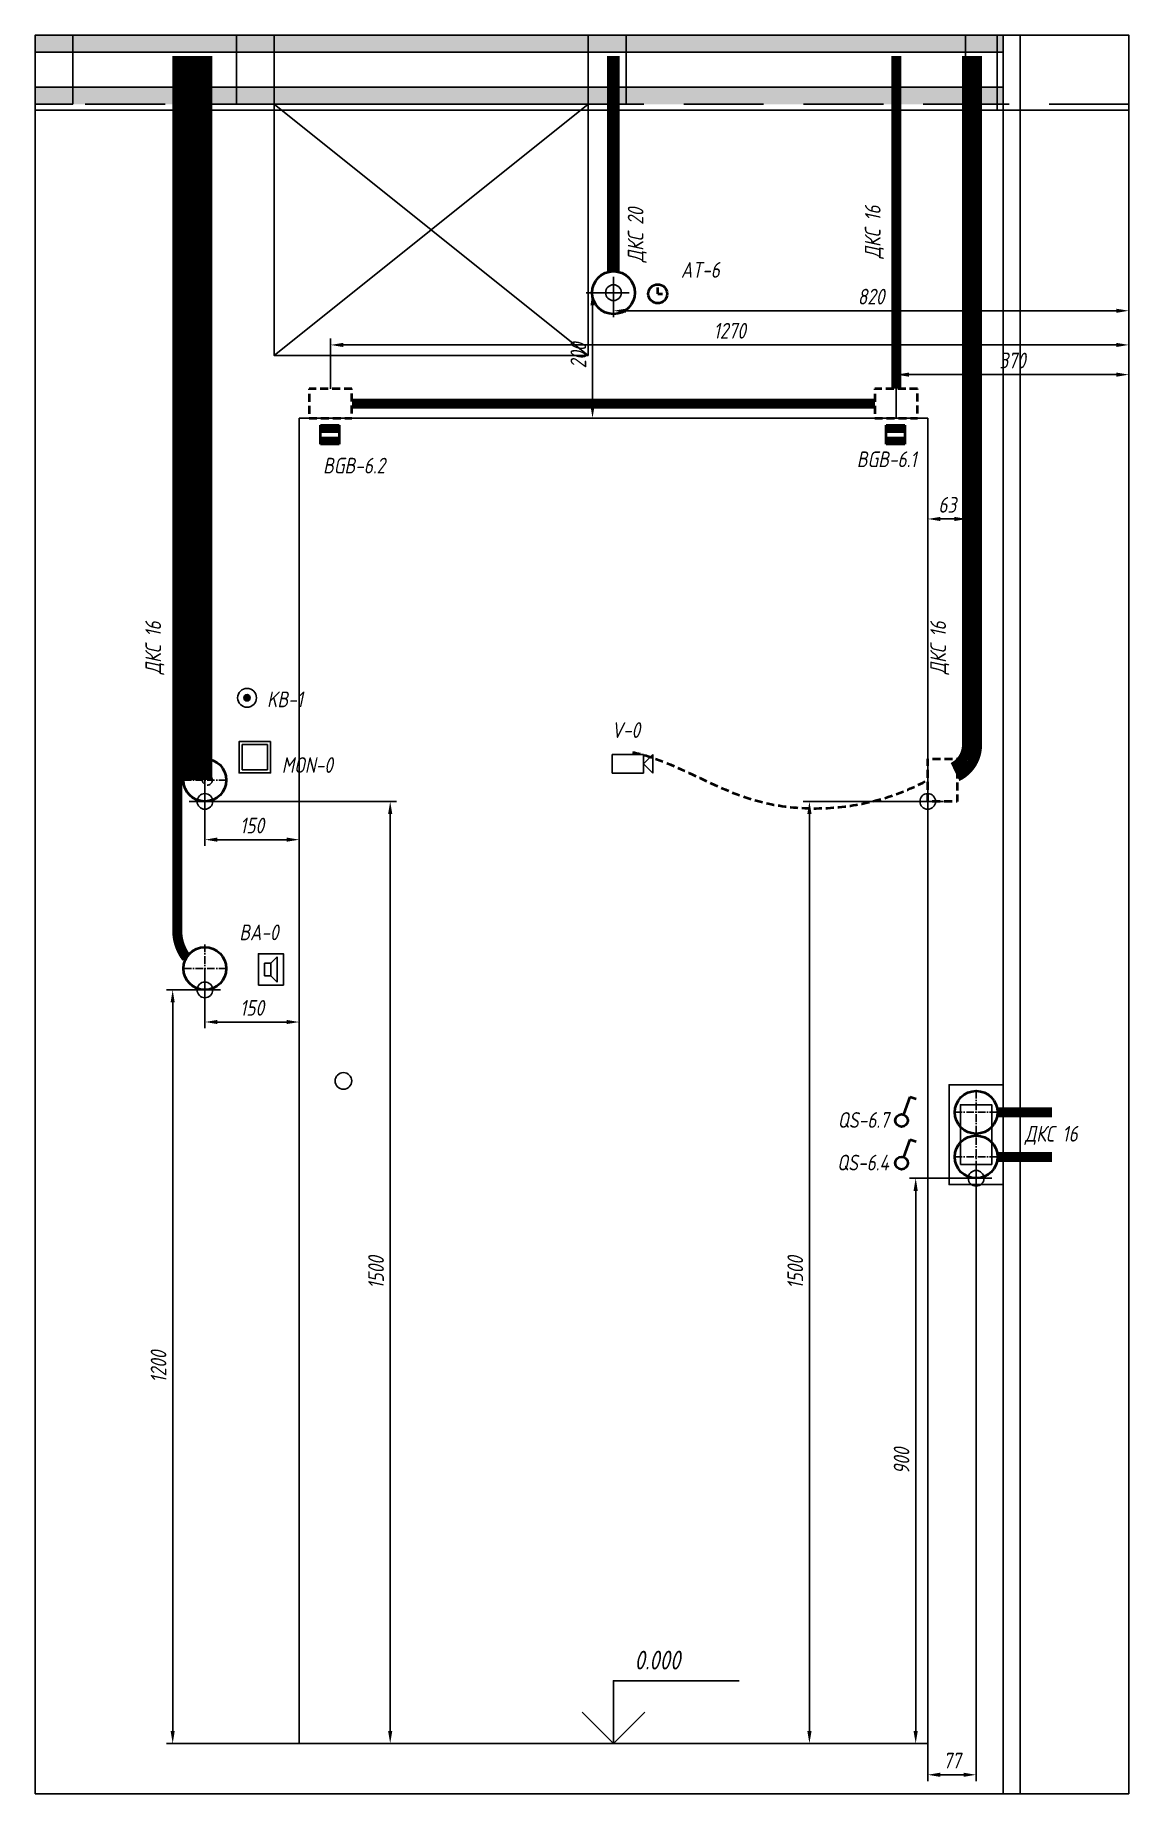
# Model space of a CAD drawing. Header units: millimetres. Extents: x -36498 to 56557, y -58468 to 154.
# Drawn here: x -15047 to -13307, y -44400 to -41600 of the extents above; entities that cross this region are included whole.
import ezdxf
from ezdxf.enums import TextEntityAlignment as Align

# ---------------------------------------------------------------- set-up
doc = ezdxf.new("R2010")
doc.units = ezdxf.units.MM
doc.header["$PDMODE"] = 34
doc.header["$PDSIZE"] = 25
doc.linetypes.add('ACAD_ISO10W100', pattern=[18.5, 12, -3, 0.5, -3])
doc.linetypes.add('DASHED', pattern=[19.05, 12.7, -6.35])
for name, color, linetype in [('01 Черновое', 7, 'Continuous'), ('03 Потолок', 7, 'Continuous'), ('03 Стационарное ЭО', 7, 'Continuous'), ('04 Лючки', 7, 'Continuous'), ('04 Освещение', 7, 'Continuous'), ('05 Слаботочка', 7, 'Continuous'), ('06 Авт-ка климата', 7, 'Continuous'), ('08 Пож. и техн. сигн.', 7, 'Continuous'), ('10 Перегородки', 7, 'Continuous'), ('11 Привязка размеры', 7, 'Continuous')]:
    doc.layers.add(name, color=color, linetype=linetype)
doc.layers.add('100 noprint', color=1, linetype='Continuous', plot=False)
doc.styles.get("Standard").update_dxf_attribs({"font": 'Ubuntu-R.ttf'})
doc.styles.add('ГОСТ-ISOCPEUR', font='isocpeui.ttf', dxfattribs={"width": 0.8})
doc.dimstyles.new('ISO-25', dxfattribs={"dimtxt": 2.5, "dimasz": 2.5, "dimexe": 1.25, "dimexo": 0.625, "dimtad": 1, "dimtxsty": 'Standard', "dimcen": 2.5, "dimadec": 0, "dimazin": 0, "dimtfac": 1, "dimtmove": 0, "dimatfit": 3, "dimfxl": 1, "dimarcsym": 0})

msp = doc.modelspace()

# ---------------------------------------------------------------- texts
at = {"layer": '03 Стационарное ЭО', "color": 7, "style": 'ГОСТ-ISOCPEUR', "width": 0.8}
msp.add_text('KB-1', height=25, dxfattribs=at).set_placement((-14678.4, -42669.7))
at = {"layer": '04 Освещение', "linetype": 'Continuous', "style": 'ГОСТ-ISOCPEUR', "width": 0.8}
for s, p in [('QS-6.7', (-13689, -43339.4)), ('QS-6.4', (-13689, -43407.2))]:
    msp.add_text(s, height=25, dxfattribs=at).set_placement(p, align=Align.RIGHT)
at = {"layer": '04 Освещение', "color": 3, "insert": (-13472.5, -43366.5), "char_height": 25, "width": 270.313, "attachment_point": 7, "style": 'ГОСТ-ISOCPEUR'}
msp.add_mtext('{ДКС 16}', dxfattribs=at)
at = {"layer": '05 Слаботочка', "linetype": 'Continuous', "style": 'ГОСТ-ISOCPEUR', "width": 0.8}
for s, p in [('AT-6', (-13958, -41985.9)), ('BA-0', (-14660.1, -43040.7))]:
    msp.add_text(s, height=25, dxfattribs=at).set_placement(p, align=Align.RIGHT)
for s, p in [('V-0', (-14130.1, -42718.6)), ('MON-0', (-14654.9, -42774.3))]:
    msp.add_text(s, height=25, dxfattribs=at).set_placement(p)
at = {"layer": '05 Слаботочка', "color": 5, "insert": (-14104.4, -41961.3), "char_height": 25, "width": 270.313, "attachment_point": 1, "rotation": 90, "style": 'ГОСТ-ISOCPEUR'}
msp.add_mtext('{ДКС 20}', dxfattribs=at)
at = {"layer": '05 Слаботочка', "char_height": 25, "width": 270.313, "attachment_point": 7, "rotation": 90, "style": 'ГОСТ-ISOCPEUR'}
for insert in [(-14841.8, -42617.2), (-13592.9, -42617.2)]:
    msp.add_mtext('{ДКС 16}', dxfattribs=dict(at, insert=insert))
at = {"layer": '08 Пож. и техн. сигн.', "linetype": 'Continuous', "style": 'ГОСТ-ISOCPEUR', "width": 0.8}
for s, p in [('BGB-6.2', (-14490.5, -42297.6)), ('BGB-6.1', (-13644.9, -42287.5))]:
    msp.add_text(s, height=25, dxfattribs=at).set_placement(p, align=Align.RIGHT)
at = {"layer": '08 Пож. и техн. сигн.', "insert": (-13697, -41955.1), "char_height": 25, "width": 270.313, "attachment_point": 7, "rotation": 90, "style": 'ГОСТ-ISOCPEUR'}
msp.add_mtext('{ДКС 16}', dxfattribs=at)
at = {"layer": '11 Привязка размеры', "style": 'ГОСТ-ISOCPEUR', "width": 0.8}
msp.add_text('0.000', height=30, dxfattribs=at).set_placement((-14093.6, -44201.8))

# ---------------------------------------------------------------- blocks, each defined once
blk = doc.blocks.new('часы')
at = {"color": 0, "lineweight": -2}
for q in [(9893.5, 982.52), (9894.25, 981.52)]:
    blk.add_line((9893.5, 981.52), q, dxfattribs=at)
blk.add_circle((9893.5, 981.52), 1.5, dxfattribs=at)
blk = doc.blocks.new('кнопка 1')
at = {"color": 0, "lineweight": -2}
for p, q in [((0.35, 0.94), (1.39, 3.78)), ((1.39, 3.78), (2.34, 3.45))]:
    blk.add_line(p, q, dxfattribs=at)
blk.add_circle((0, 0), 1, dxfattribs=at)
blk = doc.blocks.new('видеокамера 800х600')
at = {"color": 0}
for p, q in [((0, 0), (0, 3)), ((0, 3), (5, 3)), ((5, 3), (5, 0)), ((5, 1.5), (6.5, 3)), ((6.5, 3), (6.5, 0)), ((5, 0), (0, 0)), ((6.5, 0), (5, 1.5))]:
    blk.add_line(p, q, dxfattribs=at)
blk = doc.blocks.new('аудиодомофон')
at = {"color": 0, "lineweight": -2}
for p, q in [((1, 1.5), (1, 3.5)), ((1, 3.5), (2, 3.5)), ((2, 3.5), (3, 4.5)), ((2, 3.5), (2, 1.5)), ((3, 4.5), (3, 0.5)), ((2, 1.5), (1, 1.5)), ((2, 1.5), (3, 0.5))]:
    blk.add_line(p, q, dxfattribs=at)
blk.add_lwpolyline([(0, 0), (0, 5), (4, 5), (4, 0)], close=True, dxfattribs=at)
blk = doc.blocks.new('монитор')
at = {"color": 0}
for points in [[(5, 5), (0, 5), (0, 0), (5, 0)], [(4.5, 4.5), (0.5, 4.5), (0.5, 0.5), (4.5, 0.5)]]:
    blk.add_lwpolyline(points, close=True, dxfattribs=at)
blk = doc.blocks.new('геркон')
at = {"lineweight": -2}
for points in [[(3, 2), (3, 3), (0, 3), (0, 2)], [(3, 0), (3, 1), (0, 1), (0, 0)]]:
    blk.add_hatch(color=0, dxfattribs=at).paths.add_polyline_path(points)
at = {"color": 0, "lineweight": -2}
for p, q in [((0, 0), (0, 3)), ((0, 3), (3, 3)), ((3, 3), (3, 0)), ((0, 2), (3, 2)), ((0, 1), (3, 1)), ((3, 0), (0, 0))]:
    blk.add_line(p, q, dxfattribs=at)
blk = doc.blocks.new('*D159')
at = {"layer": '11 Привязка размеры', "color": 0, "lineweight": -2, "transparency": 16777216}
for p, q in [((-13550.2, -43419.7), (-13550.2, -44379.4)), ((-13627.2, -44319.7), (-13627.2, -44379.4)), ((-13607.2, -44369.4), (-13570.2, -44369.4))]:
    blk.add_line(p, q, dxfattribs=at)
at = {"layer": '11 Привязка размеры', "color": 0, "transparency": 16777216}
for points in [[(-13607.2, -44366.1), (-13607.2, -44372.7), (-13627.2, -44369.4)], [(-13570.2, -44372.7), (-13570.2, -44366.1), (-13550.2, -44369.4)]]:
    blk.add_solid(points, dxfattribs=at)
at = {"layer": 'Defpoints', "color": 0, "transparency": 16777216}
for p in [(-13550.2, -43419.7), (-13627.2, -44319.7), (-13550.2, -44369.4)]:
    blk.add_point(p, dxfattribs=at)
at = {"layer": '11 Привязка размеры', "color": 0, "transparency": 16777216, "insert": (-13588.7, -44346.9), "char_height": 25, "attachment_point": 5, "style": 'ГОСТ-ISOCPEUR'}
blk.add_mtext('77', dxfattribs=at)
blk = doc.blocks.new('*D160')
at = {"layer": '11 Привязка размеры', "color": 0, "lineweight": -2, "transparency": 16777216}
for p, q in [((-13550.2, -43419.7), (-13656.3, -43419.7)), ((-13646.3, -44299.7), (-13646.3, -43439.7)), ((-13627.2, -44319.7), (-13656.3, -44319.7))]:
    blk.add_line(p, q, dxfattribs=at)
at = {"layer": '11 Привязка размеры', "color": 0, "transparency": 16777216}
for points in [[(-13643, -43439.7), (-13649.7, -43439.7), (-13646.3, -43419.7)], [(-13649.7, -44299.7), (-13643, -44299.7), (-13646.3, -44319.7)]]:
    blk.add_solid(points, dxfattribs=at)
at = {"layer": 'Defpoints', "color": 0, "transparency": 16777216}
for p in [(-13646.3, -43419.7), (-13550.2, -43419.7), (-13627.2, -44319.7)]:
    blk.add_point(p, dxfattribs=at)
at = {"layer": '11 Привязка размеры', "color": 0, "transparency": 16777216, "insert": (-13668.8, -43869.7), "char_height": 25, "attachment_point": 5, "rotation": 90, "style": 'ГОСТ-ISOCPEUR'}
blk.add_mtext('900', dxfattribs=at)
blk = doc.blocks.new('*D161')
at = {"layer": '11 Привязка размеры', "color": 0, "lineweight": -2, "transparency": 16777216}
for p, q in [((-14777.2, -43119.7), (-14838.5, -43119.7)), ((-14828.5, -43139.7), (-14828.5, -44299.7)), ((-14627.2, -44319.7), (-14838.5, -44319.7))]:
    blk.add_line(p, q, dxfattribs=at)
at = {"layer": '11 Привязка размеры', "color": 0, "transparency": 16777216}
for points in [[(-14825.2, -43139.7), (-14831.8, -43139.7), (-14828.5, -43119.7)], [(-14831.8, -44299.7), (-14825.2, -44299.7), (-14828.5, -44319.7)]]:
    blk.add_solid(points, dxfattribs=at)
at = {"layer": 'Defpoints', "color": 0, "transparency": 16777216}
for p in [(-14777.2, -43119.7), (-14828.5, -44319.7), (-14627.2, -44319.7)]:
    blk.add_point(p, dxfattribs=at)
at = {"layer": '11 Привязка размеры', "color": 0, "transparency": 16777216, "insert": (-14851, -43719.7), "char_height": 25, "attachment_point": 5, "rotation": 90, "style": 'ГОСТ-ISOCPEUR'}
blk.add_mtext('1200', dxfattribs=at)
blk = doc.blocks.new('*D162')
at = {"layer": '11 Привязка размеры', "color": 0, "lineweight": -2, "transparency": 16777216}
for p, q in [((-14777.2, -43119.7), (-14777.2, -43180.9)), ((-14627.2, -43119.7), (-14627.2, -43180.9)), ((-14757.2, -43170.9), (-14647.2, -43170.9))]:
    blk.add_line(p, q, dxfattribs=at)
at = {"layer": '11 Привязка размеры', "color": 0, "transparency": 16777216}
for points in [[(-14757.2, -43167.6), (-14757.2, -43174.2), (-14777.2, -43170.9)], [(-14647.2, -43174.2), (-14647.2, -43167.6), (-14627.2, -43170.9)]]:
    blk.add_solid(points, dxfattribs=at)
at = {"layer": 'Defpoints', "color": 0, "transparency": 16777216}
for p in [(-14777.2, -43119.7), (-14627.2, -43119.7), (-14627.2, -43170.9)]:
    blk.add_point(p, dxfattribs=at)
at = {"layer": '11 Привязка размеры', "color": 0, "transparency": 16777216, "insert": (-14702.2, -43148.4), "char_height": 25, "attachment_point": 5, "style": 'ГОСТ-ISOCPEUR'}
blk.add_mtext('150', dxfattribs=at)
blk = doc.blocks.new('*D163')
at = {"layer": '11 Привязка размеры', "color": 0, "lineweight": -2, "transparency": 16777216}
for p, q in [((-14777.2, -42819.7), (-14472.4, -42819.7)), ((-14482.4, -42839.7), (-14482.4, -44299.7)), ((-14627.2, -44319.7), (-14472.4, -44319.7))]:
    blk.add_line(p, q, dxfattribs=at)
at = {"layer": '11 Привязка размеры', "color": 0, "transparency": 16777216}
for points in [[(-14479.1, -42839.7), (-14485.7, -42839.7), (-14482.4, -42819.7)], [(-14485.7, -44299.7), (-14479.1, -44299.7), (-14482.4, -44319.7)]]:
    blk.add_solid(points, dxfattribs=at)
at = {"layer": 'Defpoints', "color": 0, "transparency": 16777216}
for p in [(-14777.2, -42819.7), (-14627.2, -44319.7), (-14482.4, -44319.7)]:
    blk.add_point(p, dxfattribs=at)
at = {"layer": '11 Привязка размеры', "color": 0, "transparency": 16777216, "insert": (-14504.9, -43569.7), "char_height": 25, "attachment_point": 5, "rotation": 90, "style": 'ГОСТ-ISOCPEUR'}
blk.add_mtext('1500', dxfattribs=at)
blk = doc.blocks.new('*D164')
at = {"layer": '11 Привязка размеры', "color": 0, "lineweight": -2, "transparency": 16777216}
for p, q in [((-14777.2, -42819.7), (-14777.2, -42890.6)), ((-14627.2, -42819.7), (-14627.2, -42890.6)), ((-14757.2, -42880.6), (-14647.2, -42880.6))]:
    blk.add_line(p, q, dxfattribs=at)
at = {"layer": '11 Привязка размеры', "color": 0, "transparency": 16777216}
for points in [[(-14757.2, -42877.2), (-14757.2, -42883.9), (-14777.2, -42880.6)], [(-14647.2, -42883.9), (-14647.2, -42877.2), (-14627.2, -42880.6)]]:
    blk.add_solid(points, dxfattribs=at)
at = {"layer": 'Defpoints', "color": 0, "transparency": 16777216}
for p in [(-14777.2, -42819.7), (-14627.2, -42819.7), (-14627.2, -42880.6)]:
    blk.add_point(p, dxfattribs=at)
at = {"layer": '11 Привязка размеры', "color": 0, "transparency": 16777216, "insert": (-14702.2, -42858.1), "char_height": 25, "attachment_point": 5, "style": 'ГОСТ-ISOCPEUR'}
blk.add_mtext('150', dxfattribs=at)
blk = doc.blocks.new('*D165')
at = {"layer": '11 Привязка размеры', "color": 0, "lineweight": -2, "transparency": 16777216}
for p, q in [((-13627.2, -42819.7), (-13825.4, -42819.7)), ((-13815.4, -42839.7), (-13815.4, -44299.7)), ((-13627.2, -44319.7), (-13825.4, -44319.7))]:
    blk.add_line(p, q, dxfattribs=at)
at = {"layer": '11 Привязка размеры', "color": 0, "transparency": 16777216}
for points in [[(-13812, -42839.7), (-13818.7, -42839.7), (-13815.4, -42819.7)], [(-13818.7, -44299.7), (-13812, -44299.7), (-13815.4, -44319.7)]]:
    blk.add_solid(points, dxfattribs=at)
at = {"layer": 'Defpoints', "color": 0, "transparency": 16777216}
for p in [(-13627.2, -42819.7), (-13815.4, -44319.7), (-13627.2, -44319.7)]:
    blk.add_point(p, dxfattribs=at)
at = {"layer": '11 Привязка размеры', "color": 0, "transparency": 16777216, "insert": (-13837.9, -43569.7), "char_height": 25, "attachment_point": 5, "rotation": 90, "style": 'ГОСТ-ISOCPEUR'}
blk.add_mtext('1500', dxfattribs=at)
blk = doc.blocks.new('*D166')
at = {"layer": '11 Привязка размеры', "color": 0, "lineweight": -2, "transparency": 16777216}
for p, q in [((-13677.2, -42209.7), (-13677.2, -42130.2)), ((-13307.2, -42209.7), (-13307.2, -42130.2)), ((-13657.2, -42140.2), (-13327.2, -42140.2))]:
    blk.add_line(p, q, dxfattribs=at)
at = {"layer": '11 Привязка размеры', "color": 0, "transparency": 16777216}
for points in [[(-13657.2, -42136.9), (-13657.2, -42143.5), (-13677.2, -42140.2)], [(-13327.2, -42143.5), (-13327.2, -42136.9), (-13307.2, -42140.2)]]:
    blk.add_solid(points, dxfattribs=at)
at = {"layer": 'Defpoints', "color": 0, "transparency": 16777216}
for p in [(-13307.2, -42140.2), (-13677.2, -42209.7), (-13307.2, -42209.7)]:
    blk.add_point(p, dxfattribs=at)
at = {"layer": '11 Привязка размеры', "color": 0, "transparency": 16777216, "insert": (-13492.2, -42117.7), "char_height": 25, "attachment_point": 5, "style": 'ГОСТ-ISOCPEUR'}
blk.add_mtext('370', dxfattribs=at)
blk = doc.blocks.new('*D167')
at = {"layer": '11 Привязка размеры', "color": 0, "lineweight": -2, "transparency": 16777216}
for p, q in [((-14577.2, -42162.7), (-14577.2, -42082.9)), ((-13307.2, -42209.1), (-13307.2, -42082.9)), ((-14557.2, -42092.9), (-13327.2, -42092.9))]:
    blk.add_line(p, q, dxfattribs=at)
at = {"layer": '11 Привязка размеры', "color": 0, "transparency": 16777216}
for points in [[(-14557.2, -42089.6), (-14557.2, -42096.2), (-14577.2, -42092.9)], [(-13327.2, -42096.2), (-13327.2, -42089.6), (-13307.2, -42092.9)]]:
    blk.add_solid(points, dxfattribs=at)
at = {"layer": 'Defpoints', "color": 0, "transparency": 16777216}
for p in [(-13307.2, -42092.9), (-14577.2, -42162.7), (-13307.2, -42209.1)]:
    blk.add_point(p, dxfattribs=at)
at = {"layer": '11 Привязка размеры', "color": 0, "transparency": 16777216, "insert": (-13942.2, -42070.4), "char_height": 25, "attachment_point": 5, "style": 'ГОСТ-ISOCPEUR'}
blk.add_mtext('1270', dxfattribs=at)
blk = doc.blocks.new('*D168')
at = {"layer": '11 Привязка размеры', "color": 0, "lineweight": -2, "transparency": 16777216}
for p, q in [((-14127.2, -42009.7), (-14127.2, -42048.5)), ((-13307.2, -42009.7), (-13307.2, -42048.5)), ((-14107.2, -42038.5), (-13327.2, -42038.5))]:
    blk.add_line(p, q, dxfattribs=at)
at = {"layer": '11 Привязка размеры', "color": 0, "transparency": 16777216}
for points in [[(-14107.2, -42035.2), (-14107.2, -42041.8), (-14127.2, -42038.5)], [(-13327.2, -42041.8), (-13327.2, -42035.2), (-13307.2, -42038.5)]]:
    blk.add_solid(points, dxfattribs=at)
at = {"layer": 'Defpoints', "color": 0, "transparency": 16777216}
for p in [(-14127.2, -42009.7), (-13307.2, -42009.7), (-13307.2, -42038.5)]:
    blk.add_point(p, dxfattribs=at)
at = {"layer": '11 Привязка размеры', "color": 0, "transparency": 16777216, "insert": (-13717.2, -42016), "char_height": 25, "attachment_point": 5, "style": 'ГОСТ-ISOCPEUR'}
blk.add_mtext('820', dxfattribs=at)
blk = doc.blocks.new('*D169')
at = {"layer": '11 Привязка размеры', "color": 0, "lineweight": -2, "transparency": 16777216}
for p, q in [((-14127.2, -42009.7), (-14170.5, -42009.7)), ((-14160.5, -42029.7), (-14160.5, -42189.7)), ((-14127.2, -42209.7), (-14170.5, -42209.7))]:
    blk.add_line(p, q, dxfattribs=at)
at = {"layer": '11 Привязка размеры', "color": 0, "transparency": 16777216}
for points in [[(-14157.2, -42029.7), (-14163.8, -42029.7), (-14160.5, -42009.7)], [(-14163.8, -42189.7), (-14157.2, -42189.7), (-14160.5, -42209.7)]]:
    blk.add_solid(points, dxfattribs=at)
at = {"layer": 'Defpoints', "color": 0, "transparency": 16777216}
for p in [(-14127.2, -42009.7), (-14160.5, -42209.7), (-14127.2, -42209.7)]:
    blk.add_point(p, dxfattribs=at)
at = {"layer": '11 Привязка размеры', "color": 0, "transparency": 16777216, "insert": (-14183, -42109.7), "char_height": 25, "attachment_point": 5, "rotation": 90, "style": 'ГОСТ-ISOCPEUR'}
blk.add_mtext('200', dxfattribs=at)
blk = doc.blocks.new('*D175')
at = {"layer": '11 Привязка размеры', "color": 0, "lineweight": -2, "transparency": 16777216}
for p, q in [((-13564.7, -42181.2), (-13564.7, -42380)), ((-13627.2, -42209.7), (-13627.2, -42380)), ((-13584.7, -42370), (-13607.2, -42370))]:
    blk.add_line(p, q, dxfattribs=at)
at = {"layer": '11 Привязка размеры', "color": 0, "transparency": 16777216}
for points in [[(-13607.2, -42366.7), (-13607.2, -42373.3), (-13627.2, -42370)], [(-13584.7, -42373.3), (-13584.7, -42366.7), (-13564.7, -42370)]]:
    blk.add_solid(points, dxfattribs=at)
at = {"layer": 'Defpoints', "color": 0, "transparency": 16777216}
for p in [(-13564.7, -42181.2), (-13627.2, -42209.7), (-13627.2, -42370)]:
    blk.add_point(p, dxfattribs=at)
at = {"layer": '11 Привязка размеры', "color": 0, "transparency": 16777216, "insert": (-13596, -42347.5), "char_height": 25, "attachment_point": 5, "style": 'ГОСТ-ISOCPEUR'}
blk.add_mtext('63', dxfattribs=at)
blk = doc.blocks.new('тревожная кнопка')
h = blk.add_hatch(color=0)
h.dxf.hatch_style = 1
edge = h.paths.add_edge_path()
edge.add_arc((0, 0), 0.5, 0, 360)
at = {"color": 0}
for radius in [1.5, 0.5]:
    blk.add_circle((0, 0), radius, dxfattribs=at)

# ---------------------------------------------------------------- dimensions: what is measured, and where the dimension line sits
at = {"layer": '11 Привязка размеры'}
for base, p1, p2, picture, middle in [((-13307.2, -42038.5), (-14127.2, -42009.7), (-13307.2, -42009.7), '*D168', (-13717.2, -42038.5)), ((-13307.2, -42092.9), (-14577.2, -42162.7), (-13307.2, -42209.1), '*D167', (-13942.2, -42092.9))]:
    dim = msp.add_linear_dim(base=base, p1=p1, p2=p2, dimstyle='ISO-25', override={"dimtxt": 25, "dimasz": 20, "dimexe": 10, "dimexo": 0, "dimgap": 10, "dimdec": 0, "dimtxsty": 'ГОСТ-ISOCPEUR'}, dxfattribs=at)
    dim.commit()
    dim.dimension.update_dxf_attribs({"geometry": picture, "text_midpoint": middle, "dimtype": 160})
for base, p1, p2, picture, middle in [((-14160.5, -42209.7), (-14127.2, -42009.7), (-14127.2, -42209.7), '*D169', (-14183, -42109.7)), ((-14482.4, -44319.7), (-14777.2, -42819.7), (-14627.2, -44319.7), '*D163', (-14504.9, -43569.7)), ((-13815.4, -44319.7), (-13627.2, -42819.7), (-13627.2, -44319.7), '*D165', (-13837.9, -43569.7)), ((-14828.5, -44319.7), (-14777.2, -43119.7), (-14627.2, -44319.7), '*D161', (-14851, -43719.7)), ((-13646.3, -43419.7), (-13627.2, -44319.7), (-13550.2, -43419.7), '*D160', (-13668.8, -43869.7))]:
    dim = msp.add_linear_dim(base=base, p1=p1, p2=p2, angle=90, dimstyle='ISO-25', override={"dimtxt": 25, "dimasz": 20, "dimexe": 10, "dimexo": 0, "dimgap": 10, "dimdec": 0, "dimtxsty": 'ГОСТ-ISOCPEUR'}, dxfattribs=at)
    dim.commit()
    dim.dimension.update_dxf_attribs({"geometry": picture, "text_midpoint": middle})
for base, p1, p2, picture, middle in [((-13307.2, -42140.2), (-13677.2, -42209.7), (-13307.2, -42209.7), '*D166', (-13492.2, -42117.7)), ((-13627.2334626, -42370.0024583), (-13564.7334626, -42181.2314239), (-13627.2334626, -42209.7314239), '*D175', (-13595.9834626, -42347.5024583)), ((-14627.2, -42880.6), (-14777.2, -42819.7), (-14627.2, -42819.7), '*D164', (-14702.2, -42858.1)), ((-14627.2, -43170.9), (-14777.2, -43119.7), (-14627.2, -43119.7), '*D162', (-14702.2, -43148.4)), ((-13550.2, -44369.4), (-13627.2, -44319.7), (-13550.2, -43419.7), '*D159', (-13588.7, -44346.9))]:
    dim = msp.add_linear_dim(base=base, p1=p1, p2=p2, dimstyle='ISO-25', override={"dimtxt": 25, "dimasz": 20, "dimexe": 10, "dimexo": 0, "dimgap": 10, "dimdec": 0, "dimtxsty": 'ГОСТ-ISOCPEUR'}, dxfattribs=at)
    dim.commit()
    dim.dimension.update_dxf_attribs({"geometry": picture, "text_midpoint": middle})

# ---------------------------------------------------------------- hatches: boundary and pattern name
at = {"layer": '03 Потолок', "lineweight": -2}
for color, points in [(9, [(-13507.2, -41626.7), (-13507.2, -41599.7), (-15047.2, -41599.7), (-15047.2, -41626.7)]), (252, [(-14987.2, -41709.7), (-14987.2, -41682.7), (-15047.2, -41682.7), (-15047.2, -41709.7)]), (252, [(-14667.2, -41709.7), (-14667.2, -41682.7), (-14727.2, -41682.7), (-14727.2, -41709.7)]), (252, [(-14107.2, -41709.7), (-14107.2, -41682.7), (-14167.2, -41682.7), (-14167.2, -41709.7)]), (252, [(-13507.2, -41709.7), (-13507.2, -41682.7), (-13567.2, -41682.7), (-13567.2, -41709.7)])]:
    msp.add_hatch(color=color, dxfattribs=at).paths.add_polyline_path(points)
h = msp.add_hatch(color=9, dxfattribs=at)
h.paths.add_polyline_path([(-14727.2, -41709.7), (-14727.2, -41682.7), (-14987.2, -41682.7), (-14987.2, -41709.7)])
h.paths.add_polyline_path([(-14167.2, -41709.7), (-14167.2, -41682.7), (-14667.2, -41682.7), (-14667.2, -41709.7)])
h.paths.add_polyline_path([(-13567.2, -41709.7), (-13567.2, -41682.7), (-14107.2, -41682.7), (-14107.2, -41709.7)])

# ---------------------------------------------------------------- linework, layer by layer
at = {"layer": '01 Черновое'}
for points in [[(-15047.2, -44399.7), (-15047.2, -41599.7), (-13307.2, -41599.7), (-13307.2, -44399.7)], [(-14627.2, -44319.7), (-14627.2, -42209.7), (-13627.2, -42209.7), (-13627.2, -44319.7)]]:
    msp.add_lwpolyline(points, close=True, dxfattribs=at)
msp.add_circle((-14556.8, -43264.7), 13.2, dxfattribs=at)
at = {"layer": '03 Потолок', "color": 1, "ltscale": 10}
for p, q in [((-15047.2, -41719.2), (-15047.2, -41599.7)), ((-13507.2, -41599.7), (-15047.2, -41599.7)), ((-14987.2, -41709.7), (-14987.2, -41599.7)), ((-14727.2, -41709.7), (-14727.2, -41599.7)), ((-14667.2, -41709.7), (-14667.2, -41599.7)), ((-14167.2, -41709.7), (-14167.2, -41599.7)), ((-14107.2, -41709.7), (-14107.2, -41599.7)), ((-13567.2, -41709.7), (-13567.2, -41599.7)), ((-13507.2, -41722.2), (-13507.2, -41599.7)), ((-13507.2, -41626.7), (-15047.2, -41626.7)), ((-15047.2, -41682.7), (-13507.2, -41682.7)), ((-14667.2, -42109.7), (-14167.2, -42109.7))]:
    msp.add_line(p, q, dxfattribs=at)
at = {"layer": '03 Потолок', "color": 1, "lineweight": -2}
for p, q in [((-13516.7, -41599.7), (-13516.7, -41719.2)), ((-13507.2, -41719.2), (-15047.2, -41719.2)), ((-13307.2, -41719.2), (-13516.7, -41719.2))]:
    msp.add_line(p, q, dxfattribs=at)
at = {"layer": '03 Потолок', "color": 1, "linetype": 'DASHED', "ltscale": 10}
for p, q in [((-13507.2, -41599.7), (-13507.2, -41709.7)), ((-13507.2, -41709.7), (-15047.2, -41709.7)), ((-13307.2, -41709.7), (-13507.2, -41709.7))]:
    msp.add_line(p, q, dxfattribs=at)
at = {"layer": '03 Потолок', "color": 1, "lineweight": -2}
for points in [[(-14987.2, -41709.7), (-14987.2, -41682.7), (-15047.2, -41682.7), (-15047.2, -41709.7)], [(-14667.2, -41709.7), (-14667.2, -41682.7), (-14727.2, -41682.7), (-14727.2, -41709.7)], [(-14107.2, -41709.7), (-14107.2, -41682.7), (-14167.2, -41682.7), (-14167.2, -41709.7)], [(-13507.2, -41709.7), (-13507.2, -41682.7), (-13567.2, -41682.7), (-13567.2, -41709.7)]]:
    msp.add_lwpolyline(points, close=True, dxfattribs=at)
at = {"layer": '03 Стационарное ЭО', "flags": 128}
msp.add_lwpolyline([(-14773.3, -41632.7, 16, 16, 0), (-14773.3, -42785.7, 16, 16, 0)], format="xyseb", dxfattribs=at)
at = {"layer": '03 Стационарное ЭО', "linetype": 'DASHED'}
msp.add_circle((-14773.3, -42785.7), 8, dxfattribs=at)
at = {"layer": '04 Лючки', "color": 2, "lineweight": -2}
for p, q in [((-14667.2, -42109.7), (-14167.2, -41709.7)), ((-14667.2, -41709.7), (-14167.2, -42109.7))]:
    msp.add_line(p, q, dxfattribs=at)
at = {"layer": '04 Лючки', "color": 2, "lineweight": -2, "flags": 128}
msp.add_lwpolyline([(-14167.2, -42109.7), (-14667.2, -42109.7), (-14667.2, -41709.7), (-14167.2, -41709.7)], close=True, dxfattribs=at)
at = {"layer": '04 Освещение', "color": 3, "const_width": 16, "flags": 128}
for points in [[(-13516.2, -43314.7), (-13429.2, -43314.7)], [(-13516.2, -43385.7), (-13429.2, -43385.7)]]:
    msp.add_lwpolyline(points, dxfattribs=at)
at = {"layer": '04 Освещение', "color": 3, "lineweight": 40}
for centre in [(-13550.2, -43314.7), (-13550.2, -43385.7)]:
    msp.add_circle(centre, 34, dxfattribs=at)
at = {"layer": '05 Слаботочка', "color": 254}
for points in [[(-14821.3, -41632.7, 16, 16, 0), (-14821.3, -43024.9, 16, 16, 0.164349), (-14806.6, -43068.6, 16, 16, 0)], [(-14789.3, -41632.7, 16, 16, 0), (-14789.3, -42785.7, 16, 16, 0)]]:
    msp.add_lwpolyline(points, format="xyseb", dxfattribs=at)
at = {"layer": '05 Слаботочка', "flags": 128}
for points in [[(-14805.3, -41632.7, 16, 16, 0), (-14805.3, -42785.7, 16, 16, 0)], [(-13580.2, -42780.1, 16, 16, 0.287008), (-13548.7, -42729.7, 16, 16, 0), (-13548.7, -41632.7, 16, 16, 0)]]:
    msp.add_lwpolyline(points, format="xyseb", dxfattribs=at)
at = {"layer": '05 Слаботочка', "color": 5, "flags": 128}
msp.add_lwpolyline([(-14127.2, -41975.7, 20, 20, 0), (-14127.2, -41632.7, 20, 20, 0)], format="xyseb", dxfattribs=at)
at = {"layer": '05 Слаботочка', "color": 5, "lineweight": 40}
msp.add_circle((-14127.2, -42009.7), 34, dxfattribs=at)
at = {"layer": '05 Слаботочка', "lineweight": 40}
for centre in [(-14777.2, -42785.7), (-14777.2, -43085.7)]:
    msp.add_circle(centre, 34, dxfattribs=at)
at = {"layer": '06 Авт-ка климата', "color": 254}
msp.add_lwpolyline([(-13587.2, -42765.7, 16, 16, 0.287008), (-13564.7, -42729.7, 16, 16, 0), (-13564.7, -41632.7, 16, 16, 0)], format="xyseb", dxfattribs=at)
at = {"layer": '08 Пож. и техн. сигн.', "flags": 128}
msp.add_lwpolyline([(-13677.2, -42162.7, 16, 16, 0), (-13677.2, -41632.7, 16, 16, 0)], format="xyseb", dxfattribs=at)
at = {"layer": '08 Пож. и техн. сигн.', "linetype": 'DASHED', "lineweight": 40, "flags": 128}
for points in [[(-14543.2, -42162.7), (-14611.2, -42162.7), (-14611.2, -42209.7), (-14543.2, -42209.7)], [(-13643.2, -42162.7), (-13711.2, -42162.7), (-13711.2, -42209.7), (-13643.2, -42209.7)], [(-13580.2, -42751.7), (-13580.2, -42819.7), (-13627.2, -42819.7), (-13627.2, -42751.7)]]:
    msp.add_lwpolyline(points, close=True, dxfattribs=at)
at = {"layer": '08 Пож. и техн. сигн.', "const_width": 16, "flags": 128}
msp.add_lwpolyline([(-14543.2, -42186.2), (-13711.2, -42186.2)], dxfattribs=at)
at = {"layer": '08 Пож. и техн. сигн.', "linetype": 'DASHED', "lineweight": 40, "start_tangent": (0.977636, -0.210305), "end_tangent": (0.876072, 0.482179)}
msp.add_spline([(-14096.9, -42741.2), (-13906.7, -42816.5), (-13627.2, -42785.7)], degree=3, dxfattribs=at)
at = {"layer": '10 Перегородки', "color": 1}
for p, q in [((-13507.2, -44399.7), (-13507.2, -41599.7)), ((-13507.2, -41599.7), (-13480.2, -41599.7)), ((-13480.2, -44399.7), (-13480.2, -41599.7)), ((-13507.2, -44399.7), (-13480.2, -44399.7))]:
    msp.add_line(p, q, dxfattribs=at)
at = {"layer": '100 noprint', "color": 2, "lineweight": -2}
for points in [[(-13507.2, -43429.7), (-13593.2, -43429.7), (-13593.2, -43270.7), (-13507.2, -43270.7)], [(-13575.2, -43397.7), (-13575.2, -43302.7), (-13525.2, -43302.7), (-13525.2, -43397.7)]]:
    msp.add_lwpolyline(points, close=True, dxfattribs=at)
at = {"layer": '11 Привязка размеры', "linetype": 'ACAD_ISO10W100'}
for p, q in [((-14777.2, -42747.6), (-14777.2, -42823.4)), ((-14743.2, -42785.7), (-14811.2, -42785.7)), ((-14777.2, -43047.6), (-14777.2, -43123.4)), ((-14743.2, -43085.7), (-14811.2, -43085.7)), ((-13550.2, -43280.7), (-13550.2, -43419.7)), ((-13584.2, -43314.7), (-13516.2, -43314.7)), ((-13584.2, -43385.7), (-13516.2, -43385.7))]:
    msp.add_line(p, q, dxfattribs=at)
at = {"layer": '11 Привязка размеры'}
for q in [(-14177.2, -44269.7), (-14077.2, -44269.7)]:
    msp.add_line((-14127.2, -44319.7), q, dxfattribs=at)
at = {"layer": '11 Привязка размеры', "flags": 128}
msp.add_lwpolyline([(-14127.2, -44319.7), (-14127.2, -44219.7), (-13927.2, -44219.7)], dxfattribs=at)
at = {"layer": '11 Привязка размеры', "lineweight": -2}
for p in [(-14127.2, -42009.7), (-14777.2, -42819.7), (-13627.2, -42819.7), (-14777.2, -43119.7), (-13550.2, -43419.7)]:
    msp.add_point(p, dxfattribs=at)

# ---------------------------------------------------------------- block references
at = {"layer": '03 Стационарное ЭО', "color": 7, "xscale": 10, "yscale": 10, "zscale": 10}
msp.add_blockref('тревожная кнопка', (-14710.2, -42654.7), dxfattribs=at)
at = {"layer": '04 Освещение', "color": 1, "lineweight": 40, "xscale": 10, "yscale": 10, "zscale": 10}
msp.add_blockref('кнопка 1', (-13668.8, -43327.7), dxfattribs=at)
at = {"layer": '04 Освещение', "color": 3, "lineweight": 40, "xscale": 10, "yscale": 10, "zscale": 10}
msp.add_blockref('кнопка 1', (-13668.8, -43395.5), dxfattribs=at)
at = {"layer": '05 Слаботочка', "color": 5, "lineweight": 40, "xscale": 10, "yscale": 10, "zscale": 10}
msp.add_blockref('часы', (-112991.7, -51826.7), dxfattribs=at)
at = {"layer": '05 Слаботочка', "xscale": 10, "yscale": 10, "zscale": 10}
msp.add_blockref('монитор', (-14722.8, -42774.3), dxfattribs=at)
at = {"layer": '05 Слаботочка', "color": 1, "xscale": 10, "yscale": 10, "zscale": 10}
msp.add_blockref('видеокамера 800х600', (-14129.3, -42774.8), dxfattribs=at)
at = {"layer": '05 Слаботочка', "color": 7, "xscale": 10, "yscale": 10, "zscale": 10}
msp.add_blockref('аудиодомофон', (-14692.2, -43112.2), dxfattribs=at)
at = {"layer": '08 Пож. и техн. сигн.', "lineweight": 40, "xscale": 10, "yscale": 10, "zscale": 10}
for p in [(-14593.4, -42250.8), (-13693.4, -42250.8)]:
    msp.add_blockref('геркон', p, dxfattribs=at)

msp.set_redraw_order([(e.dxf.handle, doc.entitydb.next_handle()) for e in msp.query("TEXT MTEXT ATTDEF DIMENSION ARC_DIMENSION")])  # texts and dimensions are drawn at this point

doc.saveas('drawing.dxf')
